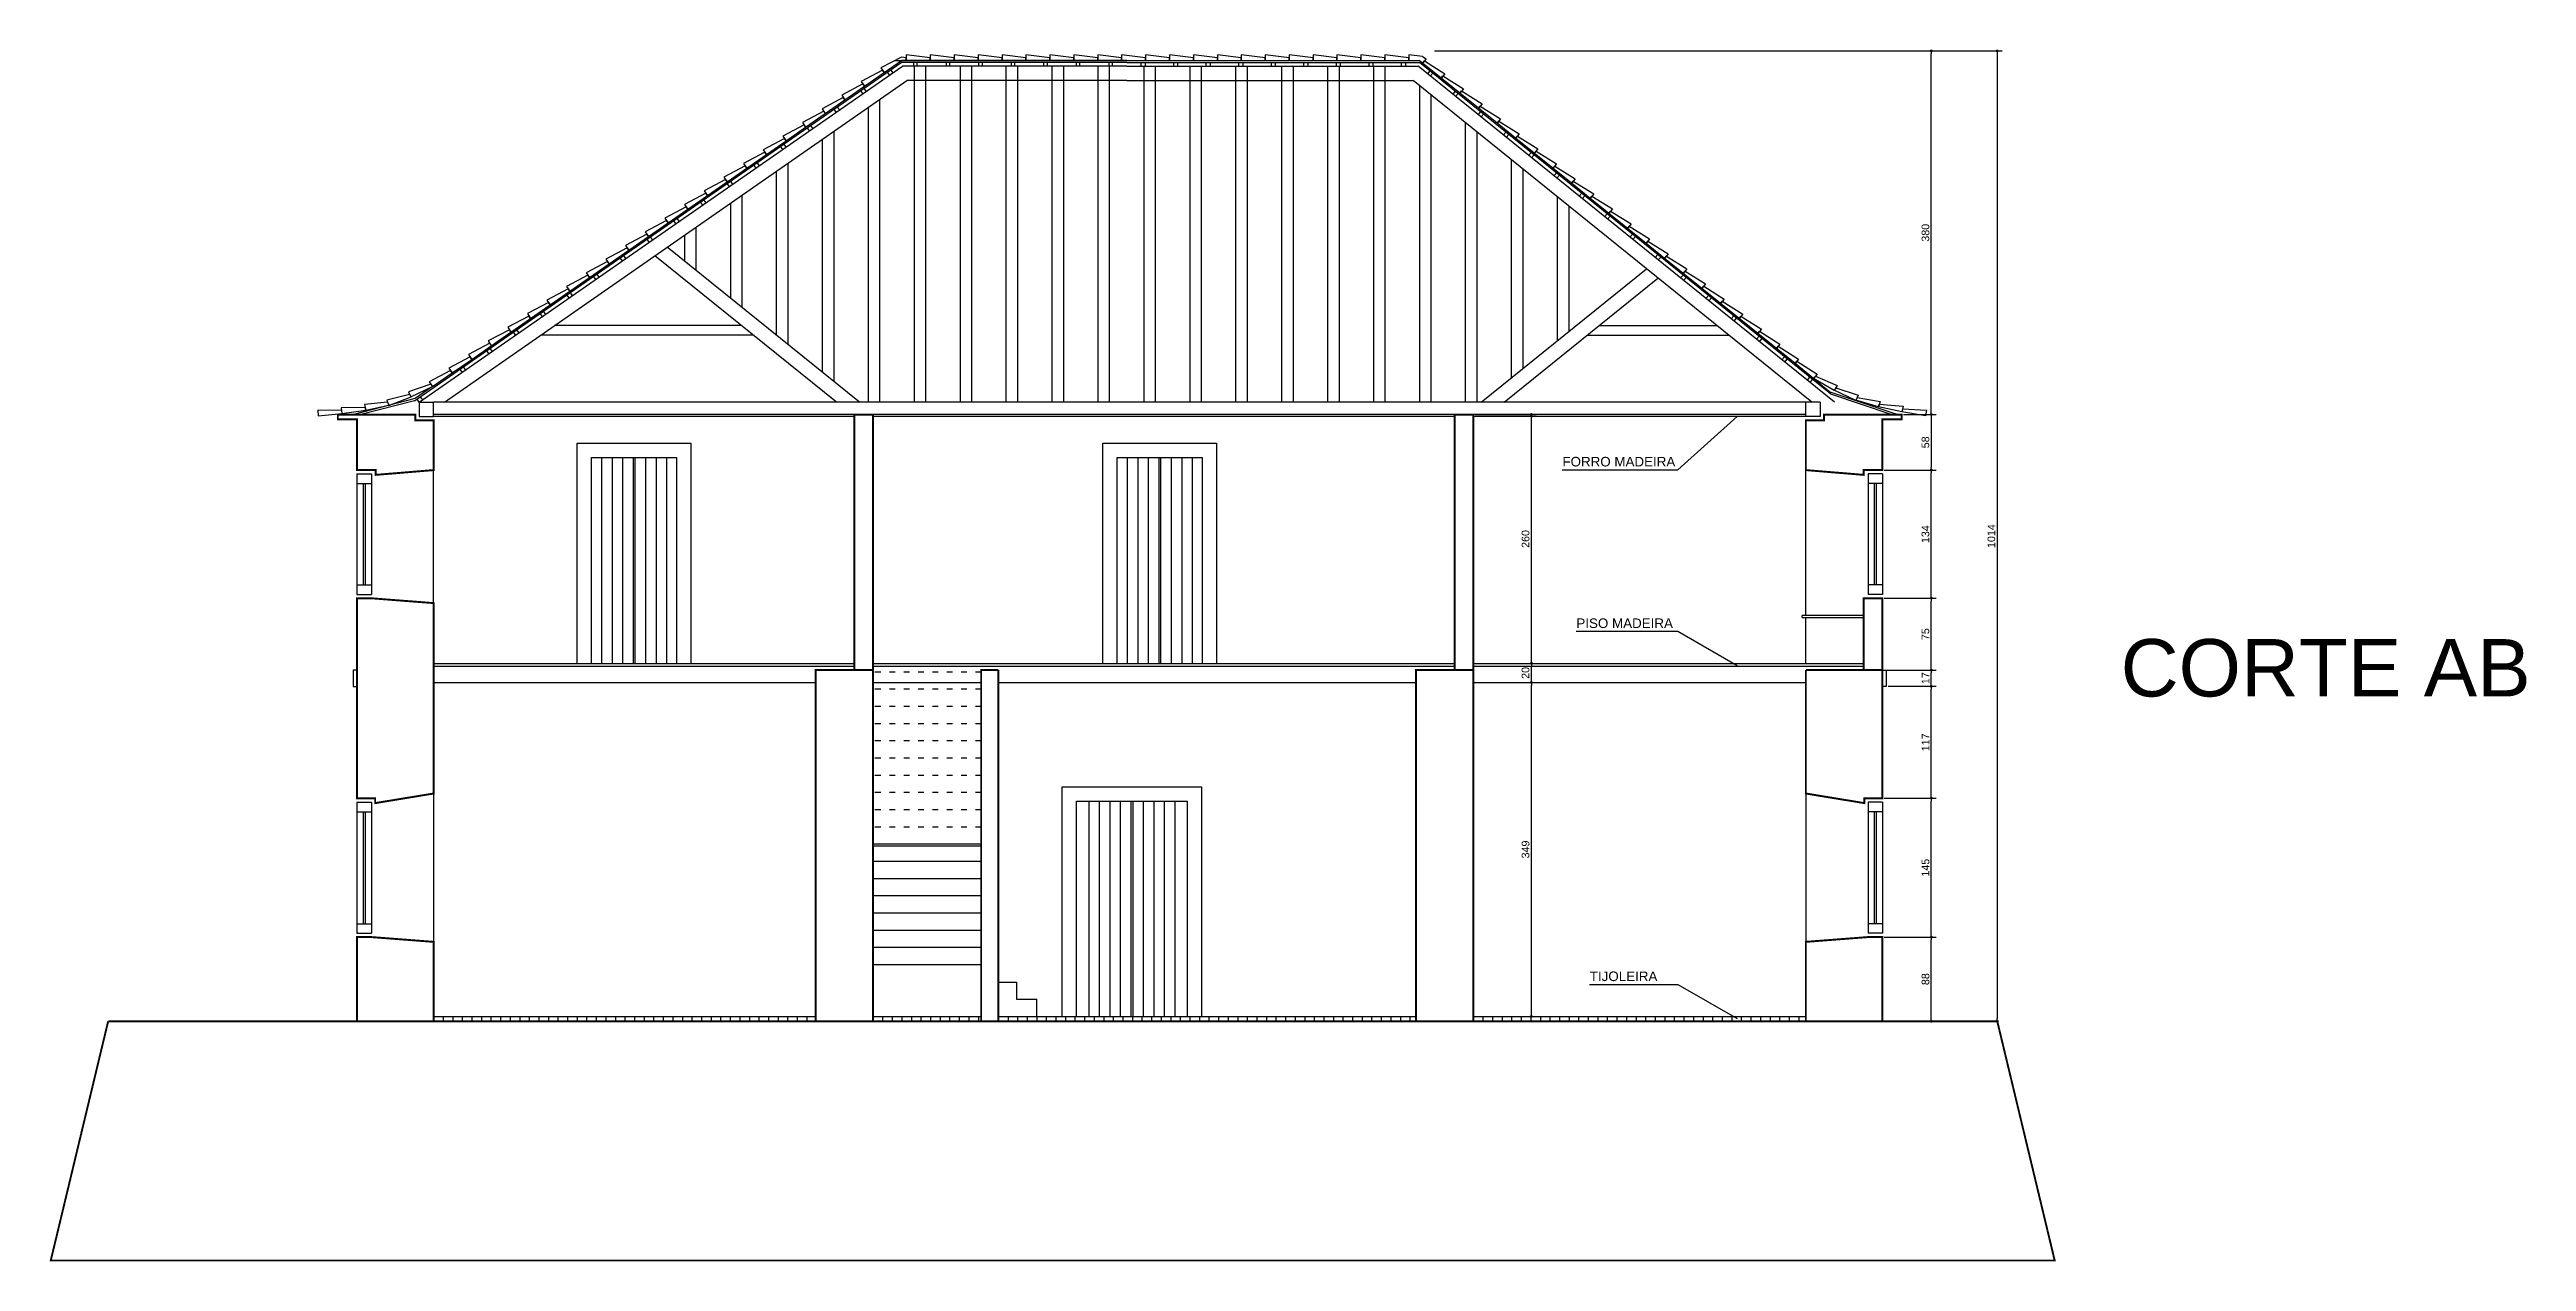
# Model space of a CAD drawing. Extents: x 18300 to 45581, y 436 to 7791.
# Drawn here: x 32643 to 35231, y 1848 to 3114 of the extents above; entities that cross this region are included whole.
import ezdxf

# ---------------------------------------------------------------- set-up
doc = ezdxf.new("R2010")
doc.units = 0
doc.header["$PDMODE"] = 35
doc.linetypes.add('ACAD_ISO03W100', pattern=[30, 12, -18])
doc.layers.get('0').update_dxf_attribs({"linetype": 'CONTINUOUS'})
doc.layers.get('DEFPOINTS').update_dxf_attribs({"linetype": 'CONTINUOUS'})
for name, color, linetype in [('COTA', 7, 'CONTINUOUS'), ('PAREDE', 7, 'CONTINUOUS'), ('PAREDE_FINA', 7, 'CONTINUOUS')]:
    doc.layers.add(name, color=color, linetype=linetype)
doc.styles.add('TEXTO', font='ARIAL.TTF')
doc.dimstyles.new('COTA', dxfattribs={"dimtxt": 8, "dimasz": 3, "dimexe": 5, "dimexo": 2, "dimgap": 2, "dimtad": 1, "dimdec": 1, "dimzin": 9, "dimtxsty": 'TEXTO', "dimblk1": 'DOT', "dimblk2": 'DOT', "dimsah": 1, "dimcen": 0, "dimclrd": 256, "dimclre": 256, "dimclrt": 256, "dimazin": 3, "dimtfac": 0.06, "dimtdec": 1, "dimtmove": 0, "dimatfit": 3, "dimtolj": 1, "dimtzin": 0})

msp = doc.modelspace()

# ---------------------------------------------------------------- texts
at = {"layer": 'PAREDE_FINA', "style": 'TEXTO'}
for s, height, p in [('FORRO MADEIRA', 10, (34223.43, 2678.39)), ('PISO MADEIRA', 10, (34238.02, 2509.55)), ('CORTE AB', 60, (34806.8, 2437.99)), ('TIJOLEIRA', 10, (34252.04, 2140.58))]:
    msp.add_text(s, height=height, dxfattribs=at).set_placement(p)

# ---------------------------------------------------------------- blocks, each defined once
blk = doc.blocks.new('_DOT')
at = {"color": 0, "linetype": 'BYBLOCK'}
blk.add_line((-0.5, 0), (-1, 0), dxfattribs=at)
at = {"color": 0, "linetype": 'BYBLOCK', "const_width": 0.5}
blk.add_lwpolyline([(-0.25, 0, 1), (0.25, 0, 1)], format="xyb", close=True, dxfattribs=at)
blk = doc.blocks.new('*D193')
at = {"layer": 'COTA'}
for p, q in [((34091.6, 3112.6), (34682.8, 3112.6)), ((34677.8, 3109.6), (34677.8, 2101.6)), ((34675.8, 2098.6), (34672.8, 2098.6))]:
    blk.add_line(p, q, dxfattribs=at)
at = {"layer": 'DEFPOINTS', "color": 0}
for p in [(34089.6, 3112.6), (34677.8, 2098.6), (34677.8, 2098.6)]:
    blk.add_point(p, dxfattribs=at)
at = {"layer": 'COTA', "xscale": 3, "yscale": 3, "zscale": 3}
for p, rotation in [((34677.8, 3112.6), 90), ((34677.8, 2098.6), 270)]:
    blk.add_blockref('_DOT', p, dxfattribs=dict(at, rotation=rotation))
at = {"layer": 'COTA', "insert": (34671.7, 2605.6), "char_height": 8, "attachment_point": 5, "rotation": 90, "style": 'TEXTO'}
blk.add_mtext('\\A1;1014', dxfattribs=at)
blk = doc.blocks.new('*D192')
at = {"layer": 'COTA'}
for p, q in [((34089.6, 3112.6), (34613.9, 3112.6)), ((34608.9, 2735.6), (34608.9, 3109.6)), ((34581.8, 2732.6), (34613.9, 2732.6))]:
    blk.add_line(p, q, dxfattribs=at)
at = {"layer": 'DEFPOINTS', "color": 0}
for p in [(34087.6, 3112.6), (34608.9, 3112.6), (34579.8, 2732.6)]:
    blk.add_point(p, dxfattribs=at)
at = {"layer": 'COTA', "xscale": 3, "yscale": 3, "zscale": 3}
for p, rotation in [((34608.9, 3112.6), 90), ((34608.9, 2732.6), 270)]:
    blk.add_blockref('_DOT', p, dxfattribs=dict(at, rotation=rotation))
at = {"layer": 'COTA', "insert": (34602.8, 2922.6), "char_height": 8, "attachment_point": 5, "rotation": 90, "style": 'TEXTO'}
blk.add_mtext('\\A1;380', dxfattribs=at)
blk = doc.blocks.new('*D191')
at = {"layer": 'COTA'}
for p, q in [((34132.4, 2732.6), (34196, 2732.6)), ((34191, 2475.6), (34191, 2729.6)), ((34132.4, 2472.6), (34196, 2472.6))]:
    blk.add_line(p, q, dxfattribs=at)
at = {"layer": 'DEFPOINTS', "color": 0}
for p in [(34130.4, 2732.6), (34191, 2732.6), (34130.4, 2472.6)]:
    blk.add_point(p, dxfattribs=at)
at = {"layer": 'COTA', "xscale": 3, "yscale": 3, "zscale": 3}
for p, rotation in [((34191, 2732.6), 90), ((34191, 2472.6), 270)]:
    blk.add_blockref('_DOT', p, dxfattribs=dict(at, rotation=rotation))
at = {"layer": 'COTA', "insert": (34184.9, 2602.6), "char_height": 8, "attachment_point": 5, "rotation": 90, "style": 'TEXTO'}
blk.add_mtext('\\A1;260', dxfattribs=at)
blk = doc.blocks.new('*D190')
at = {"layer": 'COTA'}
for p, q in [((34132.4, 2472.6), (34196, 2472.6)), ((34191, 2455.6), (34191, 2469.6)), ((34132.4, 2452.6), (34196, 2452.6))]:
    blk.add_line(p, q, dxfattribs=at)
at = {"layer": 'DEFPOINTS', "color": 0}
for p in [(34130.4, 2472.6), (34191, 2472.6), (34130.4, 2452.6)]:
    blk.add_point(p, dxfattribs=at)
at = {"layer": 'COTA', "xscale": 3, "yscale": 3, "zscale": 3}
for p, rotation in [((34191, 2472.6), 90), ((34191, 2452.6), 270)]:
    blk.add_blockref('_DOT', p, dxfattribs=dict(at, rotation=rotation))
at = {"layer": 'COTA', "insert": (34184.9, 2462.6), "char_height": 8, "attachment_point": 5, "rotation": 90, "style": 'TEXTO'}
blk.add_mtext('\\A1;20', dxfattribs=at)
blk = doc.blocks.new('*D189')
at = {"layer": 'COTA'}
for p, q in [((34132.4, 2452.6), (34196, 2452.6)), ((34191, 2106.6), (34191, 2449.6)), ((34162.4, 2103.6), (34196, 2103.6))]:
    blk.add_line(p, q, dxfattribs=at)
at = {"layer": 'DEFPOINTS', "color": 0}
for p in [(34130.4, 2452.6), (34191, 2452.6), (34160.4, 2103.6)]:
    blk.add_point(p, dxfattribs=at)
at = {"layer": 'COTA', "xscale": 3, "yscale": 3, "zscale": 3}
for p, rotation in [((34191, 2452.6), 90), ((34191, 2103.6), 270)]:
    blk.add_blockref('_DOT', p, dxfattribs=dict(at, rotation=rotation))
at = {"layer": 'COTA', "insert": (34184.9, 2278.1), "char_height": 8, "attachment_point": 5, "rotation": 90, "style": 'TEXTO'}
blk.add_mtext('\\A1;349', dxfattribs=at)
blk = doc.blocks.new('*D188')
at = {"layer": 'COTA'}
for p, q in [((34579.8, 2732.6), (34613.9, 2732.6)), ((34608.9, 2729.6), (34608.9, 2677.6)), ((34559.8, 2674.6), (34613.9, 2674.6))]:
    blk.add_line(p, q, dxfattribs=at)
at = {"layer": 'DEFPOINTS', "color": 0}
for p in [(34577.8, 2732.6), (34557.8, 2674.6), (34608.9, 2674.6)]:
    blk.add_point(p, dxfattribs=at)
at = {"layer": 'COTA', "xscale": 3, "yscale": 3, "zscale": 3}
for p, rotation in [((34608.9, 2732.6), 90), ((34608.9, 2674.6), 270)]:
    blk.add_blockref('_DOT', p, dxfattribs=dict(at, rotation=rotation))
at = {"layer": 'COTA', "insert": (34602.8, 2703.6), "char_height": 8, "attachment_point": 5, "rotation": 90, "style": 'TEXTO'}
blk.add_mtext('\\A1;58', dxfattribs=at)
blk = doc.blocks.new('*D187')
at = {"layer": 'COTA'}
for p, q in [((34559.8, 2674.6), (34613.9, 2674.6)), ((34608.9, 2543.6), (34608.9, 2671.6)), ((34559.8, 2540.6), (34613.9, 2540.6))]:
    blk.add_line(p, q, dxfattribs=at)
at = {"layer": 'DEFPOINTS', "color": 0}
for p in [(34557.8, 2674.6), (34608.9, 2674.6), (34557.8, 2540.6)]:
    blk.add_point(p, dxfattribs=at)
at = {"layer": 'COTA', "xscale": 3, "yscale": 3, "zscale": 3}
for p, rotation in [((34608.9, 2674.6), 90), ((34608.9, 2540.6), 270)]:
    blk.add_blockref('_DOT', p, dxfattribs=dict(at, rotation=rotation))
at = {"layer": 'COTA', "insert": (34602.8, 2607.6), "char_height": 8, "attachment_point": 5, "rotation": 90, "style": 'TEXTO'}
blk.add_mtext('\\A1;134', dxfattribs=at)
blk = doc.blocks.new('*D186')
at = {"layer": 'COTA'}
for p, q in [((34559.8, 2540.6), (34613.9, 2540.6)), ((34608.9, 2468.6), (34608.9, 2537.6)), ((34553.3, 2465.6), (34613.9, 2465.6))]:
    blk.add_line(p, q, dxfattribs=at)
at = {"layer": 'DEFPOINTS', "color": 0}
for p in [(34557.8, 2540.6), (34608.9, 2540.6), (34551.3, 2465.6)]:
    blk.add_point(p, dxfattribs=at)
at = {"layer": 'COTA', "xscale": 3, "yscale": 3, "zscale": 3}
for p, rotation in [((34608.9, 2540.6), 90), ((34608.9, 2465.6), 270)]:
    blk.add_blockref('_DOT', p, dxfattribs=dict(at, rotation=rotation))
at = {"layer": 'COTA', "insert": (34602.8, 2503.1), "char_height": 8, "attachment_point": 5, "rotation": 90, "style": 'TEXTO'}
blk.add_mtext('\\A1;75', dxfattribs=at)
blk = doc.blocks.new('*D185')
at = {"layer": 'COTA'}
for p, q in [((34565.8, 2465.6), (34613.9, 2465.6)), ((34608.9, 2451.6), (34608.9, 2462.6)), ((34565.8, 2448.6), (34613.9, 2448.6))]:
    blk.add_line(p, q, dxfattribs=at)
at = {"layer": 'DEFPOINTS', "color": 0}
for p in [(34563.8, 2465.6), (34608.9, 2465.6), (34563.8, 2448.6)]:
    blk.add_point(p, dxfattribs=at)
at = {"layer": 'COTA', "xscale": 3, "yscale": 3, "zscale": 3}
for p, rotation in [((34608.9, 2465.6), 90), ((34608.9, 2448.6), 270)]:
    blk.add_blockref('_DOT', p, dxfattribs=dict(at, rotation=rotation))
at = {"layer": 'COTA', "insert": (34602.9, 2457.1), "char_height": 8, "attachment_point": 5, "rotation": 90, "style": 'TEXTO'}
blk.add_mtext('\\A1;17', dxfattribs=at)
blk = doc.blocks.new('*D184')
at = {"layer": 'COTA'}
for p, q in [((34563.8, 2448.6), (34613.9, 2448.6)), ((34608.9, 2334.6), (34608.9, 2445.6)), ((34559.8, 2331.6), (34613.9, 2331.6))]:
    blk.add_line(p, q, dxfattribs=at)
at = {"layer": 'DEFPOINTS', "color": 0}
for p in [(34561.8, 2448.6), (34608.9, 2448.6), (34557.8, 2331.6)]:
    blk.add_point(p, dxfattribs=at)
at = {"layer": 'COTA', "xscale": 3, "yscale": 3, "zscale": 3}
for p, rotation in [((34608.9, 2448.6), 90), ((34608.9, 2331.6), 270)]:
    blk.add_blockref('_DOT', p, dxfattribs=dict(at, rotation=rotation))
at = {"layer": 'COTA', "insert": (34602.9, 2390.1), "char_height": 8, "attachment_point": 5, "rotation": 90, "style": 'TEXTO'}
blk.add_mtext('\\A1;117', dxfattribs=at)
blk = doc.blocks.new('*D183')
at = {"layer": 'COTA'}
for p, q in [((34559.8, 2331.6), (34613.9, 2331.6)), ((34608.9, 2189.6), (34608.9, 2328.6)), ((34559.8, 2186.6), (34613.9, 2186.6))]:
    blk.add_line(p, q, dxfattribs=at)
at = {"layer": 'DEFPOINTS', "color": 0}
for p in [(34557.8, 2331.6), (34608.9, 2331.6), (34557.8, 2186.6)]:
    blk.add_point(p, dxfattribs=at)
at = {"layer": 'COTA', "xscale": 3, "yscale": 3, "zscale": 3}
for p, rotation in [((34608.9, 2331.6), 90), ((34608.9, 2186.6), 270)]:
    blk.add_blockref('_DOT', p, dxfattribs=dict(at, rotation=rotation))
at = {"layer": 'COTA', "insert": (34602.8, 2259.1), "char_height": 8, "attachment_point": 5, "rotation": 90, "style": 'TEXTO'}
blk.add_mtext('\\A1;145', dxfattribs=at)
blk = doc.blocks.new('*D182')
at = {"layer": 'COTA'}
for p, q in [((34559.8, 2186.6), (34613.9, 2186.6)), ((34608.9, 2101.6), (34608.9, 2183.6)), ((34559.8, 2098.6), (34613.9, 2098.6))]:
    blk.add_line(p, q, dxfattribs=at)
at = {"layer": 'DEFPOINTS', "color": 0}
for p in [(34557.8, 2186.6), (34608.9, 2186.6), (34557.8, 2098.6)]:
    blk.add_point(p, dxfattribs=at)
at = {"layer": 'COTA', "xscale": 3, "yscale": 3, "zscale": 3}
for p, rotation in [((34608.9, 2186.6), 90), ((34608.9, 2098.6), 270)]:
    blk.add_blockref('_DOT', p, dxfattribs=dict(at, rotation=rotation))
at = {"layer": 'COTA', "insert": (34602.8, 2142.6), "char_height": 8, "attachment_point": 5, "rotation": 90, "style": 'TEXTO'}
blk.add_mtext('\\A1;88', dxfattribs=at)

# ---------------------------------------------------------------- dimensions: what is measured, and where the dimension line sits
at = {"layer": 'COTA'}
for base, p1, p2, picture, middle in [((34608.91, 3112.57), (34579.83, 2732.57), (34087.64, 3112.57), '*D192', (34602.82, 2922.57)), ((34677.83, 2098.57), (34089.64, 3112.57), (34677.83, 2098.57), '*D193', (34671.75, 2605.57)), ((34191.02, 2732.57), (34130.36, 2472.57), (34130.36, 2732.57), '*D191', (34184.94, 2602.57)), ((34608.91, 2674.57), (34577.83, 2732.57), (34557.83, 2674.57), '*D188', (34602.82, 2703.57)), ((34608.91, 2674.57), (34557.83, 2540.57), (34557.83, 2674.57), '*D187', (34602.82, 2607.57)), ((34608.91, 2540.57), (34551.33, 2465.57), (34557.83, 2540.57), '*D186', (34602.84, 2503.07)), ((34191.02, 2472.57), (34130.36, 2452.57), (34130.36, 2472.57), '*D190', (34184.94, 2462.57)), ((34608.91, 2465.57), (34563.83, 2448.57), (34563.83, 2465.57), '*D185', (34602.89, 2457.07)), ((34191.02, 2452.57), (34160.36, 2103.57), (34130.36, 2452.57), '*D189', (34184.94, 2278.07)), ((34608.91, 2448.57), (34557.83, 2331.57), (34561.83, 2448.57), '*D184', (34602.89, 2390.07)), ((34608.91, 2331.57), (34557.83, 2186.57), (34557.83, 2331.57), '*D183', (34602.82, 2259.07)), ((34608.91, 2186.57), (34557.83, 2098.57), (34557.83, 2186.57), '*D182', (34602.82, 2142.57))]:
    dim = msp.add_linear_dim(base=base, p1=p1, p2=p2, angle=90, dimstyle='COTA', override={"dimscale": 1}, dxfattribs=at)
    dim.commit()
    dim.dimension.update_dxf_attribs({"geometry": picture, "text_midpoint": middle})

# ---------------------------------------------------------------- linework, layer by layer
at = {"layer": 'PAREDE', "const_width": 2}
for points in [[(33043.83, 2726.57), (33024.83, 2726.57), (33024.83, 2732.57), (32963.83, 2732.57), (32943.83, 2732.57), (32943.83, 2727.57), (32963.83, 2727.57), (32963.83, 2674.57), (32983.33, 2674.57), (32983.33, 2669.57), (33043.83, 2674.57)], [(34477.83, 2726.57), (34496.83, 2726.57), (34496.83, 2732.57), (34557.83, 2732.57), (34577.83, 2732.57), (34577.83, 2727.57), (34557.83, 2727.57), (34557.83, 2674.57), (34538.33, 2674.57), (34538.33, 2669.57), (34477.83, 2674.57)], [(33043.83, 2535.57), (33043.83, 2336.57), (32982.83, 2326.57), (32982.83, 2331.57), (32963.83, 2331.57), (32963.83, 2540.57), (32979.33, 2540.57)], [(33043.83, 2098.57), (33043.83, 2181.57), (32978.83, 2186.57), (32963.83, 2186.57), (32963.83, 2098.57)]]:
    msp.add_lwpolyline(points, close=True, dxfattribs=at)
for points in [[(33503.1, 2098.57), (33503.1, 2732.57), (33483.6, 2732.57), (33483.6, 2465.57)], [(34110.86, 2465.57), (34110.86, 2732.57), (34130.36, 2732.57), (34130.36, 2098.57)], [(34538.33, 2465.57), (34538.33, 2540.57), (34557.83, 2540.57), (34557.83, 2331.57), (34538.83, 2331.57), (34538.83, 2326.57), (34477.83, 2336.57), (34477.83, 2465.57)], [(33634.1, 2465.57), (33616.1, 2465.57), (33616.1, 2098.57)], [(33634.1, 2098.57), (33634.1, 2465.57)], [(34130.36, 2465.57), (34070.36, 2465.57), (34070.36, 2098.57)], [(34557.83, 2465.57), (34477.83, 2465.57)], [(34477.83, 2098.57), (34477.83, 2181.57), (34542.83, 2186.57), (34557.83, 2186.57), (34557.83, 2098.57)], [(33043.83, 2098.57), (34677.83, 2098.57), (34737.83, 1848.57), (32643.83, 1848.57), (32703.83, 2098.57)], [(32703.83, 2098.57), (32963.83, 2098.57)]]:
    msp.add_lwpolyline(points, dxfattribs=at)
at = {"layer": 'PAREDE'}
msp.add_lwpolyline([(33503.1, 2465.57, 2, 2, 0), (33443.1, 2465.57, 2, 2, 0), (33443.1, 2098.57, 0, 0, 0)], format="xyseb", dxfattribs=at)
at = {"layer": 'PAREDE_FINA'}
for points in [[(33532.67, 3106.19), (33511.36, 3094.88), (33514.78, 3089.95), (33532.94, 3102.57)], [(33525.85, 3102.57), (33537.84, 3102.57), (33537.84, 3105.57), (33532.67, 3106.19)], [(33537.84, 3108.57), (33537.84, 3102.57), (33562.84, 3102.57), (33562.84, 3105.57), (33537.84, 3108.57)], [(33562.84, 3108.57), (33562.84, 3102.57), (33587.84, 3102.57), (33587.84, 3105.57), (33562.84, 3108.57)], [(33587.84, 3108.57), (33587.84, 3102.57), (33612.84, 3102.57), (33612.84, 3105.57), (33587.84, 3108.57)], [(33612.84, 3108.57), (33612.84, 3102.57), (33637.84, 3102.57), (33637.84, 3105.57), (33612.84, 3108.57)], [(33637.84, 3108.57), (33637.84, 3102.57), (33662.84, 3102.57), (33662.84, 3105.57), (33637.84, 3108.57)], [(33662.84, 3108.57), (33662.84, 3102.57), (33687.84, 3102.57), (33687.84, 3105.57), (33662.84, 3108.57)], [(33687.84, 3108.57), (33687.84, 3102.57), (33712.84, 3102.57), (33712.84, 3105.57), (33687.84, 3108.57)], [(33712.84, 3108.57), (33712.84, 3102.57), (33737.84, 3102.57), (33737.84, 3105.57), (33712.84, 3108.57)], [(33737.84, 3108.57), (33737.84, 3102.57), (33762.84, 3102.57), (33762.84, 3105.57), (33737.84, 3108.57)], [(33762.84, 3108.57), (33762.84, 3102.57), (33787.84, 3102.57), (33787.84, 3105.57), (33762.84, 3108.57)], [(33787.84, 3108.57), (33787.84, 3102.57), (33812.84, 3102.57), (33812.84, 3105.57), (33787.84, 3108.57)], [(33812.84, 3108.57), (33812.84, 3102.57), (33837.84, 3102.57), (33837.84, 3105.57), (33812.84, 3108.57)], [(33837.84, 3108.57), (33837.84, 3102.57), (33862.84, 3102.57), (33862.84, 3105.57), (33837.84, 3108.57)], [(33862.84, 3108.57), (33862.84, 3102.57), (33887.84, 3102.57), (33887.84, 3105.57), (33862.84, 3108.57)], [(33887.84, 3108.57), (33887.84, 3102.57), (33912.84, 3102.57), (33912.84, 3105.57), (33887.84, 3108.57)], [(33912.84, 3108.57), (33912.84, 3102.57), (33937.84, 3102.57), (33937.84, 3105.57), (33912.84, 3108.57)], [(33937.84, 3108.57), (33937.84, 3102.57), (33962.84, 3102.57), (33962.84, 3105.57), (33937.84, 3108.57)], [(33962.84, 3108.57), (33962.84, 3102.57), (33987.84, 3102.57), (33987.84, 3105.57), (33962.84, 3108.57)], [(33987.84, 3108.57), (33987.84, 3102.57), (34012.84, 3102.57), (34012.84, 3105.57), (33987.84, 3108.57)], [(34012.84, 3108.57), (34012.84, 3102.57), (34037.84, 3102.57), (34037.84, 3105.57), (34012.84, 3108.57)], [(34037.84, 3108.57), (34037.84, 3102.57), (34062.84, 3102.57), (34062.84, 3105.57), (34037.84, 3108.57)], [(34062.84, 3108.57), (34062.84, 3102.57), (34073.83, 3102.57)], [(34077.24, 3106.84), (34062.84, 3108.57)], [(34077.24, 3106.84), (34081.03, 3104.47), (34077.26, 3099.8), (34073.83, 3102.57)], [(33024.01, 2747.09), (33532.58, 3100.57)], [(33028.83, 2745.57), (33533.83, 3096.57)], [(33055.12, 2745.57), (33538.53, 3081.57)], [(33520.48, 3087.29), (33518.19, 3090.57)], [(33521.48, 3092.85), (33523.76, 3089.57)], [(33768.33, 3100.57), (33532.58, 3100.57)], [(33768.33, 3102.57), (33532.94, 3102.57)], [(33768.33, 3096.57), (33533.83, 3096.57)], [(33768.33, 3081.57), (33538.53, 3081.57)], [(33545.33, 3100.57), (33545.33, 3096.57)], [(33546.33, 2745.57), (33546.33, 3096.57)], [(33549.33, 3096.57), (33549.33, 3100.57)], [(33558.33, 2745.57), (33558.33, 3096.57)], [(33579.33, 3100.57), (33579.33, 3096.57)], [(33583.33, 3096.57), (33583.33, 3100.57)], [(33594.33, 2745.57), (33594.33, 3096.57)], [(33606.33, 2745.57), (33606.33, 3096.57)], [(33613.33, 3100.57), (33613.33, 3096.57)], [(33617.33, 3096.57), (33617.33, 3100.57)], [(33642.33, 2745.57), (33642.33, 3096.57)], [(33647.33, 3100.57), (33647.33, 3096.57)], [(33651.33, 3096.57), (33651.33, 3100.57)], [(33654.33, 2745.57), (33654.33, 3096.57)], [(33681.33, 3100.57), (33681.33, 3096.57)], [(33685.33, 3096.57), (33685.33, 3100.57)], [(33690.33, 2745.57), (33690.33, 3096.57)], [(33702.33, 2745.57), (33702.33, 3096.57)], [(33715.33, 3100.57), (33715.33, 3096.57)], [(33719.33, 3096.57), (33719.33, 3100.57)], [(33738.33, 2745.57), (33738.33, 3096.57)], [(33749.33, 3100.57), (33749.33, 3096.57)], [(33750.33, 2745.57), (33750.33, 3096.57)], [(33753.33, 3096.57), (33753.33, 3100.57)], [(33768.33, 3102.57), (34073.83, 3102.57)], [(33768.33, 3100.57), (34074.02, 3100.57)], [(33768.33, 3096.57), (34072.61, 3096.57)], [(33768.33, 3081.57), (34067.31, 3081.57)], [(33783.33, 3096.57), (33783.33, 3100.57)], [(33786.33, 2745.57), (33786.33, 3096.57)], [(33787.33, 3100.57), (33787.33, 3096.57)], [(33798.33, 2745.57), (33798.33, 3096.57)], [(33817.33, 3096.57), (33817.33, 3100.57)], [(33821.33, 3100.57), (33821.33, 3096.57)], [(33834.33, 2745.57), (33834.33, 3096.57)], [(33846.33, 2745.57), (33846.33, 3096.57)], [(33851.33, 3096.57), (33851.33, 3100.57)], [(33855.33, 3100.57), (33855.33, 3096.57)], [(33882.33, 2745.57), (33882.33, 3096.57)], [(33885.33, 3096.57), (33885.33, 3100.57)], [(33889.33, 3100.57), (33889.33, 3096.57)], [(33894.33, 2745.57), (33894.33, 3096.57)], [(33919.33, 3096.57), (33919.33, 3100.57)], [(33923.33, 3100.57), (33923.33, 3096.57)], [(33930.33, 2745.57), (33930.33, 3096.57)], [(33942.33, 2745.57), (33942.33, 3096.57)], [(33953.33, 3096.57), (33953.33, 3100.57)], [(33957.33, 3100.57), (33957.33, 3096.57)], [(33978.33, 2745.57), (33978.33, 3096.57)], [(33987.33, 3096.57), (33987.33, 3100.57)], [(33990.33, 2745.57), (33990.33, 3096.57)], [(33991.33, 3100.57), (33991.33, 3096.57)], [(34021.33, 3096.57), (34021.33, 3100.57)], [(34025.33, 3100.57), (34025.33, 3096.57)], [(34026.33, 2745.57), (34026.33, 3096.57)], [(34038.33, 2745.57), (34038.33, 3096.57)], [(34055.33, 3096.57), (34055.33, 3100.57)], [(34059.33, 3100.57), (34059.33, 3096.57)], [(34483.94, 2745.57), (34067.31, 3081.57)], [(34507.83, 2745.57), (34072.61, 3096.57)], [(34503.46, 2754.24), (34074.02, 3100.57)], [(34084.8, 3091.87), (34082.29, 3088.75)], [(34085.41, 3086.24), (34087.92, 3089.36)], [(33492.56, 3067.88), (33490.28, 3071.17)], [(33493.56, 3073.45), (33495.84, 3070.16)], [(33510.33, 2745.57), (33510.33, 3061.97)], [(34074.33, 2745.57), (34074.33, 3075.9)], [(34086.33, 2745.57), (34086.33, 3066.23)], [(34111.27, 3070.52), (34108.76, 3067.41)], [(34111.87, 3064.9), (34114.38, 3068.01)], [(33436.72, 3029.07), (33434.44, 3032.36)], [(33437.72, 3034.64), (33440.01, 3031.35)], [(33462.33, 2766.94), (33462.33, 3028.61)], [(33464.64, 3048.48), (33462.36, 3051.76)], [(33465.64, 3054.04), (33467.92, 3050.76)], [(33498.33, 2745.57), (33498.33, 3053.63)], [(34122.33, 2745.57), (34122.33, 3037.19)], [(34137.74, 3049.18), (34135.23, 3046.07)], [(34138.34, 3043.56), (34140.85, 3046.67)], [(33408.8, 3009.67), (33406.52, 3012.95)], [(33409.8, 3015.23), (33412.09, 3011.95)], [(33450.33, 2776.62), (33450.33, 3020.26)], [(34134.33, 2745.57), (34134.33, 3027.52)], [(34164.2, 3027.84), (34161.69, 3024.72)], [(34164.8, 3022.21), (34167.32, 3025.33)], [(34190.67, 3006.49), (34188.16, 3003.38)], [(34191.27, 3000.87), (34193.78, 3003.98)], [(33380.88, 2990.26), (33378.6, 2993.55)], [(33381.89, 2995.83), (33384.17, 2992.54)], [(33402.33, 2815.33), (33402.33, 2986.9)], [(33414.33, 2805.65), (33414.33, 2995.24)], [(34170.33, 2771.21), (34170.33, 2998.48)], [(34182.33, 2780.88), (34182.33, 2988.81)], [(34217.13, 2985.15), (34214.62, 2982.04)], [(34217.74, 2979.52), (34220.25, 2982.64)], [(33325.05, 2951.45), (33322.76, 2954.74)], [(33326.05, 2957.02), (33328.33, 2953.73)], [(33352.97, 2970.86), (33350.68, 2974.14)], [(33353.97, 2976.42), (33356.25, 2973.14)], [(33354.33, 2854.04), (33354.33, 2953.54)], [(33366.33, 2844.36), (33366.33, 2961.88)], [(34218.33, 2809.92), (34218.33, 2959.77)], [(34243.6, 2963.8), (34241.09, 2960.69)], [(34244.2, 2958.18), (34246.71, 2961.29)], [(33297.13, 2932.05), (33294.85, 2935.33)], [(33298.13, 2937.61), (33300.41, 2934.33)], [(33318.33, 2883.07), (33318.33, 2928.52)], [(34230.33, 2819.59), (34230.33, 2950.09)], [(34270.07, 2942.46), (34267.55, 2939.35)], [(34270.67, 2936.84), (34273.18, 2939.95)], [(33269.21, 2912.64), (33266.93, 2915.93)], [(33270.21, 2918.21), (33272.49, 2914.92)], [(33488.83, 2745.57), (33288.07, 2907.48)], [(33306.33, 2892.75), (33306.33, 2920.18)], [(34296.53, 2921.12), (34294.02, 2918)], [(34297.13, 2915.49), (34299.64, 2918.61)], [(34323, 2899.77), (34320.49, 2896.66)], [(33213.37, 2873.83), (33211.09, 2877.12)], [(33214.37, 2879.4), (33216.66, 2876.12)], [(33241.29, 2893.24), (33239.01, 2896.52)], [(33242.29, 2898.8), (33244.58, 2895.52)], [(33464.94, 2745.57), (33275.23, 2898.56)], [(34138.54, 2745.57), (34311.24, 2884.84)], [(34162.44, 2745.57), (34323.19, 2875.21)], [(34323.6, 2894.15), (34326.11, 2897.26)], [(34349.46, 2878.43), (34346.95, 2875.32)], [(34350.06, 2872.8), (34352.58, 2875.92)], [(33185.45, 2854.43), (33183.17, 2857.71)], [(33186.46, 2859.99), (33188.74, 2856.71)], [(34375.93, 2857.09), (34373.42, 2853.97)], [(34376.53, 2851.46), (34379.04, 2854.57)], [(33130.62, 2821.19), (33132.9, 2817.9)], [(33157.53, 2835.02), (33155.25, 2838.31)], [(33158.54, 2840.59), (33160.82, 2837.31)], [(33365.74, 2825.57), (33170.22, 2825.57)], [(34261.64, 2825.57), (34384.74, 2825.57)], [(34402.39, 2835.74), (34399.88, 2832.63)], [(34403, 2830.12), (34405.51, 2833.23)], [(33101.7, 2796.21), (33099.41, 2799.5)], [(33102.7, 2801.78), (33104.98, 2798.5)], [(33129.62, 2815.62), (33127.33, 2818.9)], [(33378.14, 2815.57), (33155.83, 2815.57)], [(34249.24, 2815.57), (34397.14, 2815.57)], [(34428.86, 2814.4), (34426.35, 2811.28)], [(34429.46, 2808.77), (34431.97, 2811.89)], [(33073.78, 2776.81), (33071.5, 2780.09)], [(33074.78, 2782.38), (33077.06, 2779.09)], [(34455.33, 2793.05), (34452.81, 2789.94)], [(34455.93, 2787.43), (34458.44, 2790.54)], [(34481.79, 2771.71), (34479.28, 2768.6)], [(34487.89, 2772.65), (34510.55, 2763.03), (34507.56, 2757.83), (34485.88, 2770.27)], [(34485.88, 2770.27), (34502.92, 2756.53)], [(33024.7, 2749.33), (32960.05, 2732.57)], [(33024.01, 2747.09), (32968.02, 2732.57)], [(32995.85, 2745.42), (32971.61, 2742.98), (32972.92, 2737.12), (32996.97, 2742.5)], [(33018.83, 2753.74), (32994.97, 2747.72), (32997.12, 2742.12), (33020.46, 2751.07), (33020.45, 2751.09)], [(33040.85, 2764.35), (33017.56, 2756.36), (33020.17, 2750.96), (33042.68, 2761.83)], [(33042.68, 2761.83), (33024.7, 2749.33)], [(33028.83, 2745.57), (33026.55, 2748.85)], [(33028.83, 2745.57), (33043.83, 2745.57)], [(33028.83, 2745.57), (33028.83, 2730.57)], [(33029.83, 2751.14), (33032.12, 2747.85)], [(34492.83, 2745.57), (33043.83, 2745.57)], [(33043.83, 2730.57), (33043.83, 2745.57)], [(34477.83, 2730.57), (34477.83, 2745.57)], [(34482.39, 2766.08), (34484.9, 2769.2)], [(34492.83, 2745.57), (34492.83, 2730.57)], [(34502.92, 2756.53), (34574.03, 2732.57)], [(34503.46, 2754.24), (34567.77, 2732.57)], [(34509.1, 2760.5), (34532.47, 2752.8), (34529.93, 2747.37), (34507.28, 2757.96), (34507.29, 2757.98)], [(34531.42, 2750.57), (34555.43, 2746.41), (34553.7, 2740.66), (34530.1, 2747.73)], [(32947.36, 2736.7), (32922.75, 2737.15), (32923.35, 2731.18), (32948.22, 2733.7)], [(33028.83, 2730.57), (33043.83, 2730.57)], [(33483.6, 2732.57), (33043.83, 2732.57)], [(33483.6, 2730.57), (33043.83, 2730.57)], [(34110.86, 2732.57), (33503.1, 2732.57)], [(34110.86, 2730.57), (33503.1, 2730.57)], [(34477.83, 2732.57), (34130.36, 2732.57)], [(34477.83, 2730.57), (34130.36, 2730.57)], [(34223.11, 2674.95), (34344.09, 2674.95), (34405.96, 2730.62)], [(34492.83, 2730.57), (34477.83, 2730.57)], [(34579.17, 2738.42), (34603.75, 2737.11), (34602.72, 2731.2), (34578.09, 2735.49)], [(33193.83, 2472.57), (33193.83, 2702.57), (33312.83, 2702.57), (33312.83, 2472.57)], [(33743.1, 2472.57), (33743.1, 2702.57), (33862.1, 2702.57), (33862.1, 2472.57)], [(32963.83, 2670.57), (32978.83, 2670.57)], [(32963.83, 2670.57), (32963.83, 2544.57)], [(32978.83, 2670.57), (32978.83, 2544.57)], [(33043.83, 2535.57), (33043.83, 2674.57)], [(33208.83, 2472.57), (33208.83, 2687.57), (33297.83, 2687.57), (33297.83, 2472.57)], [(33219.33, 2687.57), (33219.33, 2472.57)], [(33230.33, 2687.57), (33230.33, 2472.57)], [(33241.33, 2687.57), (33241.33, 2472.57)], [(33252.33, 2687.57), (33252.33, 2472.57)], [(33254.33, 2687.57), (33254.33, 2472.57)], [(33265.33, 2687.57), (33265.33, 2472.57)], [(33276.33, 2687.57), (33276.33, 2472.57)], [(33287.33, 2687.57), (33287.33, 2472.57)], [(33758.1, 2472.57), (33758.1, 2687.57), (33847.1, 2687.57), (33847.1, 2472.57)], [(33768.6, 2687.57), (33768.6, 2472.57)], [(33779.6, 2687.57), (33779.6, 2472.57)], [(33790.6, 2687.57), (33790.6, 2472.57)], [(33801.6, 2687.57), (33801.6, 2472.57)], [(33803.6, 2687.57), (33803.6, 2472.57)], [(33814.6, 2687.57), (33814.6, 2472.57)], [(33825.6, 2687.57), (33825.6, 2472.57)], [(33836.6, 2687.57), (33836.6, 2472.57)], [(34477.83, 2522.57), (34477.83, 2674.57)], [(34557.83, 2670.57), (34542.83, 2670.57)], [(34542.83, 2670.57), (34542.83, 2544.57)], [(34557.83, 2670.57), (34557.83, 2544.57)], [(32963.83, 2660.57), (32978.83, 2660.57)], [(32970.33, 2660.57), (32970.33, 2554.57)], [(32972.33, 2660.57), (32972.33, 2554.57)], [(34557.83, 2660.57), (34542.83, 2660.57)], [(34549.33, 2660.57), (34549.33, 2554.57)], [(34551.33, 2660.57), (34551.33, 2554.57)], [(32963.83, 2554.57), (32978.83, 2554.57)], [(32963.83, 2544.57), (32978.83, 2544.57)], [(34557.83, 2554.57), (34542.83, 2554.57)], [(34557.83, 2544.57), (34542.83, 2544.57)], [(34473.83, 2520.57), (34473.83, 2522.57)], [(34538.33, 2522.57), (34473.83, 2522.57)], [(34473.83, 2520.57), (34538.33, 2520.57)], [(34477.83, 2472.57), (34477.83, 2520.57)], [(34237.7, 2506.12), (34344.09, 2506.12), (34405.96, 2470.32)], [(32963.83, 2465.57), (32959.83, 2465.57)], [(32959.83, 2465.57), (32959.83, 2448.57)], [(33043.83, 2472.57), (33483.6, 2472.57)], [(33043.83, 2469.57), (33483.6, 2469.57)], [(33503.1, 2472.57), (34110.86, 2472.57)], [(33503.1, 2469.57), (34110.86, 2469.57)], [(34130.36, 2472.57), (34538.33, 2472.57)], [(34130.36, 2469.57), (34538.33, 2469.57)], [(34557.83, 2465.57), (34561.83, 2465.57), (34561.83, 2448.57), (34557.83, 2448.57)], [(32959.83, 2448.57), (32963.83, 2448.57)], [(33043.83, 2452.57), (33443.1, 2452.57)], [(33503.1, 2452.57), (33616.1, 2452.57)], [(33634.1, 2452.57), (34070.36, 2452.57)], [(34130.36, 2452.57), (34477.83, 2452.57)], [(33043.83, 2336.57), (33043.83, 2181.57)], [(33700.7, 2103.57), (33700.7, 2343.57), (33846.2, 2343.57), (33846.2, 2103.57)], [(34477.83, 2336.57), (34477.83, 2181.57)], [(32963.83, 2327.57), (32978.83, 2327.57)], [(32963.83, 2327.57), (32963.83, 2190.57)], [(32963.83, 2317.57), (32978.83, 2317.57)], [(32970.33, 2317.57), (32970.33, 2200.57)], [(32972.33, 2317.57), (32972.33, 2200.57)], [(32978.83, 2327.57), (32978.83, 2190.57)], [(33715.7, 2103.57), (33715.7, 2328.57), (33831.2, 2328.57), (33831.2, 2103.57)], [(33728.45, 2328.57), (33728.45, 2103.57)], [(33739.45, 2328.57), (33739.45, 2103.57)], [(33750.45, 2328.57), (33750.45, 2103.57)], [(33761.45, 2328.57), (33761.45, 2103.57)], [(33772.45, 2328.57), (33772.45, 2103.57)], [(33774.45, 2328.57), (33774.45, 2103.57)], [(33785.45, 2328.57), (33785.45, 2103.57)], [(33796.45, 2328.57), (33796.45, 2103.57)], [(33807.45, 2328.57), (33807.45, 2103.57)], [(33818.45, 2328.57), (33818.45, 2103.57)], [(34557.83, 2327.57), (34542.83, 2327.57)], [(34542.83, 2327.57), (34542.83, 2190.57)], [(34557.83, 2317.57), (34542.83, 2317.57)], [(34549.33, 2317.57), (34549.33, 2200.57)], [(34551.33, 2317.57), (34551.33, 2200.57)], [(34557.83, 2327.57), (34557.83, 2190.57)], [(33616.1, 2283.57), (33503.1, 2283.57)], [(33616.1, 2281.57), (33503.1, 2281.57)], [(33616.1, 2265.57), (33503.1, 2265.57)], [(33616.1, 2247.57), (33503.1, 2247.57)], [(33616.1, 2229.57), (33503.1, 2229.57)], [(32963.83, 2200.57), (32978.83, 2200.57)], [(33616.1, 2211.57), (33503.1, 2211.57)], [(34557.83, 2200.57), (34542.83, 2200.57)], [(32963.83, 2190.57), (32978.83, 2190.57)], [(33616.1, 2193.57), (33503.1, 2193.57)], [(33616.1, 2175.57), (33503.1, 2175.57)], [(34557.83, 2190.57), (34542.83, 2190.57)], [(33616.1, 2157.57), (33503.1, 2157.57)], [(33634.1, 2139.57), (33653.1, 2139.57)], [(33653.1, 2139.57), (33653.1, 2121.57)], [(34251.72, 2137.14), (34344.09, 2137.14), (34405.96, 2101.34)], [(33043.83, 2103.57), (33443.1, 2103.57)], [(33053.83, 2103.57), (33053.83, 2098.57)], [(33063.83, 2103.57), (33063.83, 2098.57)], [(33073.83, 2103.57), (33073.83, 2098.57)], [(33083.83, 2103.57), (33083.83, 2098.57)], [(33093.83, 2103.57), (33093.83, 2098.57)], [(33103.83, 2103.57), (33103.83, 2098.57)], [(33113.83, 2103.57), (33113.83, 2098.57)], [(33123.83, 2103.57), (33123.83, 2098.57)], [(33133.83, 2103.57), (33133.83, 2098.57)], [(33143.83, 2103.57), (33143.83, 2098.57)], [(33153.83, 2103.57), (33153.83, 2098.57)], [(33163.83, 2103.57), (33163.83, 2098.57)], [(33173.83, 2103.57), (33173.83, 2098.57)], [(33183.83, 2103.57), (33183.83, 2098.57)], [(33193.83, 2103.57), (33193.83, 2098.57)], [(33203.83, 2103.57), (33203.83, 2098.57)], [(33213.83, 2103.57), (33213.83, 2098.57)], [(33223.83, 2103.57), (33223.83, 2098.57)], [(33233.83, 2103.57), (33233.83, 2098.57)], [(33243.83, 2103.57), (33243.83, 2098.57)], [(33253.83, 2103.57), (33253.83, 2098.57)], [(33263.83, 2103.57), (33263.83, 2098.57)], [(33273.83, 2103.57), (33273.83, 2098.57)], [(33283.83, 2103.57), (33283.83, 2098.57)], [(33293.83, 2103.57), (33293.83, 2098.57)], [(33303.83, 2103.57), (33303.83, 2098.57)], [(33313.83, 2103.57), (33313.83, 2098.57)], [(33323.83, 2103.57), (33323.83, 2098.57)], [(33333.83, 2103.57), (33333.83, 2098.57)], [(33343.83, 2103.57), (33343.83, 2098.57)], [(33353.83, 2103.57), (33353.83, 2098.57)], [(33363.83, 2103.57), (33363.83, 2098.57)], [(33373.83, 2103.57), (33373.83, 2098.57)], [(33383.83, 2103.57), (33383.83, 2098.57)], [(33393.83, 2103.57), (33393.83, 2098.57)], [(33403.83, 2103.57), (33403.83, 2098.57)], [(33413.83, 2103.57), (33413.83, 2098.57)], [(33423.83, 2103.57), (33423.83, 2098.57)], [(33433.83, 2103.57), (33433.83, 2098.57)], [(33503.1, 2103.57), (33616.1, 2103.57)], [(33513.1, 2103.57), (33513.1, 2098.57)], [(33523.1, 2103.57), (33523.1, 2098.57)], [(33533.1, 2103.57), (33533.1, 2098.57)], [(33543.1, 2103.57), (33543.1, 2098.57)], [(33553.1, 2103.57), (33553.1, 2098.57)], [(33563.1, 2103.57), (33563.1, 2098.57)], [(33573.1, 2103.57), (33573.1, 2098.57)], [(33583.1, 2103.57), (33583.1, 2098.57)], [(33593.1, 2103.57), (33593.1, 2098.57)], [(33603.1, 2103.57), (33603.1, 2098.57)], [(33613.1, 2103.57), (33613.1, 2098.57)], [(33634.1, 2103.57), (34070.36, 2103.57)], [(33644.1, 2103.57), (33644.1, 2098.57)], [(33653.1, 2121.57), (33674.1, 2121.57)], [(33654.1, 2103.57), (33654.1, 2098.57)], [(33664.1, 2103.57), (33664.1, 2098.57)], [(33674.1, 2103.57), (33674.1, 2121.57)], [(33674.1, 2103.57), (33674.1, 2098.57)], [(33684.1, 2103.57), (33684.1, 2098.57)], [(33694.1, 2103.57), (33694.1, 2098.57)], [(33704.1, 2103.57), (33704.1, 2098.57)], [(33714.1, 2103.57), (33714.1, 2098.57)], [(33724.1, 2103.57), (33724.1, 2098.57)], [(33734.1, 2103.57), (33734.1, 2098.57)], [(33744.1, 2103.57), (33744.1, 2098.57)], [(33754.1, 2103.57), (33754.1, 2098.57)], [(33764.1, 2103.57), (33764.1, 2098.57)], [(33774.1, 2103.57), (33774.1, 2098.57)], [(33784.1, 2103.57), (33784.1, 2098.57)], [(33794.1, 2103.57), (33794.1, 2098.57)], [(33804.1, 2103.57), (33804.1, 2098.57)], [(33814.1, 2103.57), (33814.1, 2098.57)], [(33824.1, 2103.57), (33824.1, 2098.57)], [(33834.1, 2103.57), (33834.1, 2098.57)], [(33844.1, 2103.57), (33844.1, 2098.57)], [(33854.1, 2103.57), (33854.1, 2098.57)], [(33864.1, 2103.57), (33864.1, 2098.57)], [(33874.1, 2103.57), (33874.1, 2098.57)], [(33884.1, 2103.57), (33884.1, 2098.57)], [(33894.1, 2103.57), (33894.1, 2098.57)], [(33904.1, 2103.57), (33904.1, 2098.57)], [(33914.1, 2103.57), (33914.1, 2098.57)], [(33924.1, 2103.57), (33924.1, 2098.57)], [(33934.1, 2103.57), (33934.1, 2098.57)], [(33944.1, 2103.57), (33944.1, 2098.57)], [(33954.1, 2103.57), (33954.1, 2098.57)], [(33964.1, 2103.57), (33964.1, 2098.57)], [(33974.1, 2103.57), (33974.1, 2098.57)], [(33984.1, 2103.57), (33984.1, 2098.57)], [(33994.1, 2103.57), (33994.1, 2098.57)], [(34004.1, 2103.57), (34004.1, 2098.57)], [(34014.1, 2103.57), (34014.1, 2098.57)], [(34024.1, 2103.57), (34024.1, 2098.57)], [(34034.1, 2103.57), (34034.1, 2098.57)], [(34044.1, 2103.57), (34044.1, 2098.57)], [(34054.1, 2103.57), (34054.1, 2098.57)], [(34064.1, 2103.57), (34064.1, 2098.57)], [(34130.36, 2103.57), (34477.83, 2103.57)], [(34140.36, 2103.57), (34140.36, 2098.57)], [(34150.36, 2103.57), (34150.36, 2098.57)], [(34160.36, 2103.57), (34160.36, 2098.57)], [(34170.36, 2103.57), (34170.36, 2098.57)], [(34180.36, 2103.57), (34180.36, 2098.57)], [(34190.36, 2103.57), (34190.36, 2098.57)], [(34200.36, 2103.57), (34200.36, 2098.57)], [(34210.36, 2103.57), (34210.36, 2098.57)], [(34220.36, 2103.57), (34220.36, 2098.57)], [(34230.36, 2103.57), (34230.36, 2098.57)], [(34240.36, 2103.57), (34240.36, 2098.57)], [(34250.36, 2103.57), (34250.36, 2098.57)], [(34260.36, 2103.57), (34260.36, 2098.57)], [(34270.36, 2103.57), (34270.36, 2098.57)], [(34280.36, 2103.57), (34280.36, 2098.57)], [(34290.36, 2103.57), (34290.36, 2098.57)], [(34300.36, 2103.57), (34300.36, 2098.57)], [(34310.36, 2103.57), (34310.36, 2098.57)], [(34320.36, 2103.57), (34320.36, 2098.57)], [(34330.36, 2103.57), (34330.36, 2098.57)], [(34340.36, 2103.57), (34340.36, 2098.57)], [(34350.36, 2103.57), (34350.36, 2098.57)], [(34360.36, 2103.57), (34360.36, 2098.57)], [(34370.36, 2103.57), (34370.36, 2098.57)], [(34380.36, 2103.57), (34380.36, 2098.57)], [(34390.36, 2103.57), (34390.36, 2098.57)], [(34400.36, 2103.57), (34400.36, 2098.57)], [(34410.36, 2103.57), (34410.36, 2098.57)], [(34420.36, 2103.57), (34420.36, 2098.57)], [(34430.36, 2103.57), (34430.36, 2098.57)], [(34440.36, 2103.57), (34440.36, 2098.57)], [(34450.36, 2103.57), (34450.36, 2098.57)], [(34460.36, 2103.57), (34460.36, 2098.57)], [(34470.36, 2103.57), (34470.36, 2098.57)]]:
    msp.add_lwpolyline(points, dxfattribs=at)
for points in [[(33490.83, 3080.61), (33494.26, 3075.68), (33514.78, 3089.95), (33513.07, 3092.41)], [(34100.49, 3088.77), (34096.72, 3084.1), (34077.26, 3099.8), (34079.15, 3102.13)], [(34119.95, 3073.08), (34116.18, 3068.41), (34096.72, 3084.1), (34098.61, 3086.44)], [(33449.77, 3052.07), (33453.2, 3047.15), (33473.73, 3061.41), (33472.02, 3063.88)], [(33470.3, 3066.34), (33473.73, 3061.41), (33494.26, 3075.68), (33492.54, 3078.15)], [(34139.41, 3057.39), (34135.65, 3052.72), (34116.18, 3068.41), (34118.07, 3070.74)], [(34158.87, 3041.69), (34155.11, 3037.02), (34135.65, 3052.72), (34137.53, 3055.05)], [(33408.72, 3023.54), (33412.14, 3018.61), (33432.67, 3032.88), (33430.96, 3035.34)], [(33429.25, 3037.81), (33432.67, 3032.88), (33453.2, 3047.15), (33451.49, 3049.61)], [(34178.33, 3026), (34174.57, 3021.33), (34155.11, 3037.02), (34156.99, 3039.36)], [(33367.66, 2995), (33371.08, 2990.07), (33391.61, 3004.34), (33389.9, 3006.81)], [(33388.19, 3009.27), (33391.61, 3004.34), (33412.14, 3018.61), (33410.43, 3021.07)], [(34197.79, 3010.3), (34194.03, 3005.63), (34174.57, 3021.33), (34176.45, 3023.66)], [(34217.25, 2994.61), (34213.49, 2989.94), (34194.03, 3005.63), (34195.91, 3007.97)], [(33326.6, 2966.47), (33330.03, 2961.54), (33350.56, 2975.81), (33348.84, 2978.27)], [(33347.13, 2980.73), (33350.56, 2975.81), (33371.08, 2990.07), (33369.37, 2992.54)], [(34236.71, 2978.92), (34232.95, 2974.25), (34213.49, 2989.94), (34215.37, 2992.28)], [(34256.17, 2963.22), (34252.41, 2958.55), (34232.95, 2974.25), (34234.83, 2976.58)], [(33306.07, 2952.2), (33309.5, 2947.27), (33330.03, 2961.54), (33328.31, 2964)], [(34275.63, 2947.53), (34271.87, 2942.86), (34252.41, 2958.55), (34254.29, 2960.89)], [(33265.02, 2923.66), (33268.44, 2918.74), (33288.97, 2933), (33287.26, 2935.47)], [(33285.55, 2937.93), (33288.97, 2933), (33309.5, 2947.27), (33307.79, 2949.73)], [(34295.1, 2931.84), (34291.33, 2927.17), (34271.87, 2942.86), (34273.75, 2945.19)], [(34314.56, 2916.14), (34310.79, 2911.47), (34291.33, 2927.17), (34293.21, 2929.5)], [(33223.96, 2895.13), (33227.38, 2890.2), (33247.91, 2904.47), (33246.2, 2906.93)], [(33244.49, 2909.39), (33247.91, 2904.47), (33268.44, 2918.74), (33266.73, 2921.2)], [(34334.02, 2900.45), (34330.25, 2895.78), (34310.79, 2911.47), (34312.67, 2913.81)], [(33182.9, 2866.59), (33186.33, 2861.66), (33206.85, 2875.93), (33205.14, 2878.4)], [(33203.43, 2880.86), (33206.85, 2875.93), (33227.38, 2890.2), (33225.67, 2892.66)], [(34353.48, 2884.76), (34349.71, 2880.08), (34330.25, 2895.78), (34332.13, 2898.11)], [(34372.94, 2869.06), (34369.17, 2864.39), (34349.71, 2880.08), (34351.59, 2882.42)], [(33141.84, 2838.05), (33145.27, 2833.13), (33165.8, 2847.4), (33164.08, 2849.86)], [(33162.37, 2852.32), (33165.8, 2847.4), (33186.33, 2861.66), (33184.61, 2864.13)], [(34392.4, 2853.37), (34388.63, 2848.7), (34369.17, 2864.39), (34371.05, 2866.73)], [(34411.86, 2837.67), (34408.09, 2833), (34388.63, 2848.7), (34390.51, 2851.03)], [(33100.79, 2809.52), (33104.21, 2804.59), (33124.74, 2818.86), (33123.03, 2821.32)], [(33121.32, 2823.79), (33124.74, 2818.86), (33145.27, 2833.13), (33143.56, 2835.59)], [(34431.32, 2821.98), (34427.55, 2817.31), (34408.09, 2833), (34409.97, 2835.34)], [(33080.26, 2795.25), (33083.68, 2790.32), (33104.21, 2804.59), (33102.5, 2807.06)], [(34450.78, 2806.29), (34447.01, 2801.62), (34427.55, 2817.31), (34429.44, 2819.65)], [(34470.24, 2790.59), (34466.47, 2785.92), (34447.01, 2801.62), (34448.9, 2803.95)], [(33039.2, 2766.72), (33042.62, 2761.79), (33063.15, 2776.06), (33061.44, 2778.52)], [(33059.73, 2780.98), (33063.15, 2776.06), (33083.68, 2790.32), (33081.97, 2792.79)], [(34489.7, 2774.9), (34485.93, 2770.23), (34466.47, 2785.92), (34468.36, 2788.26)], [(34579.41, 2741.34), (34578.16, 2735.47), (34553.7, 2740.66), (34554.33, 2743.6)], [(32947.33, 2739.63), (32948.16, 2733.68), (32972.92, 2737.12), (32972.51, 2740.09)]]:
    msp.add_lwpolyline(points, close=True, dxfattribs=at)
at = {"layer": 'PAREDE_FINA', "linetype": 'ACAD_ISO03W100', "ltscale": 0.5}
for points in [[(33616.1, 2463.57), (33503.1, 2463.57)], [(33616.1, 2445.57), (33503.1, 2445.57)], [(33616.1, 2427.57), (33503.1, 2427.57)], [(33616.1, 2409.57), (33503.1, 2409.57)], [(33616.1, 2391.57), (33503.1, 2391.57)], [(33616.1, 2373.57), (33503.1, 2373.57)], [(33616.1, 2355.57), (33503.1, 2355.57)], [(33616.1, 2337.57), (33503.1, 2337.57)], [(33616.1, 2319.57), (33503.1, 2319.57)], [(33616.1, 2301.57), (33503.1, 2301.57)]]:
    msp.add_lwpolyline(points, dxfattribs=at)

msp.set_redraw_order([(e.dxf.handle, doc.entitydb.next_handle()) for e in msp.query("TEXT MTEXT ATTDEF DIMENSION ARC_DIMENSION")])  # texts and dimensions are drawn at this point

doc.saveas('drawing.dxf')
